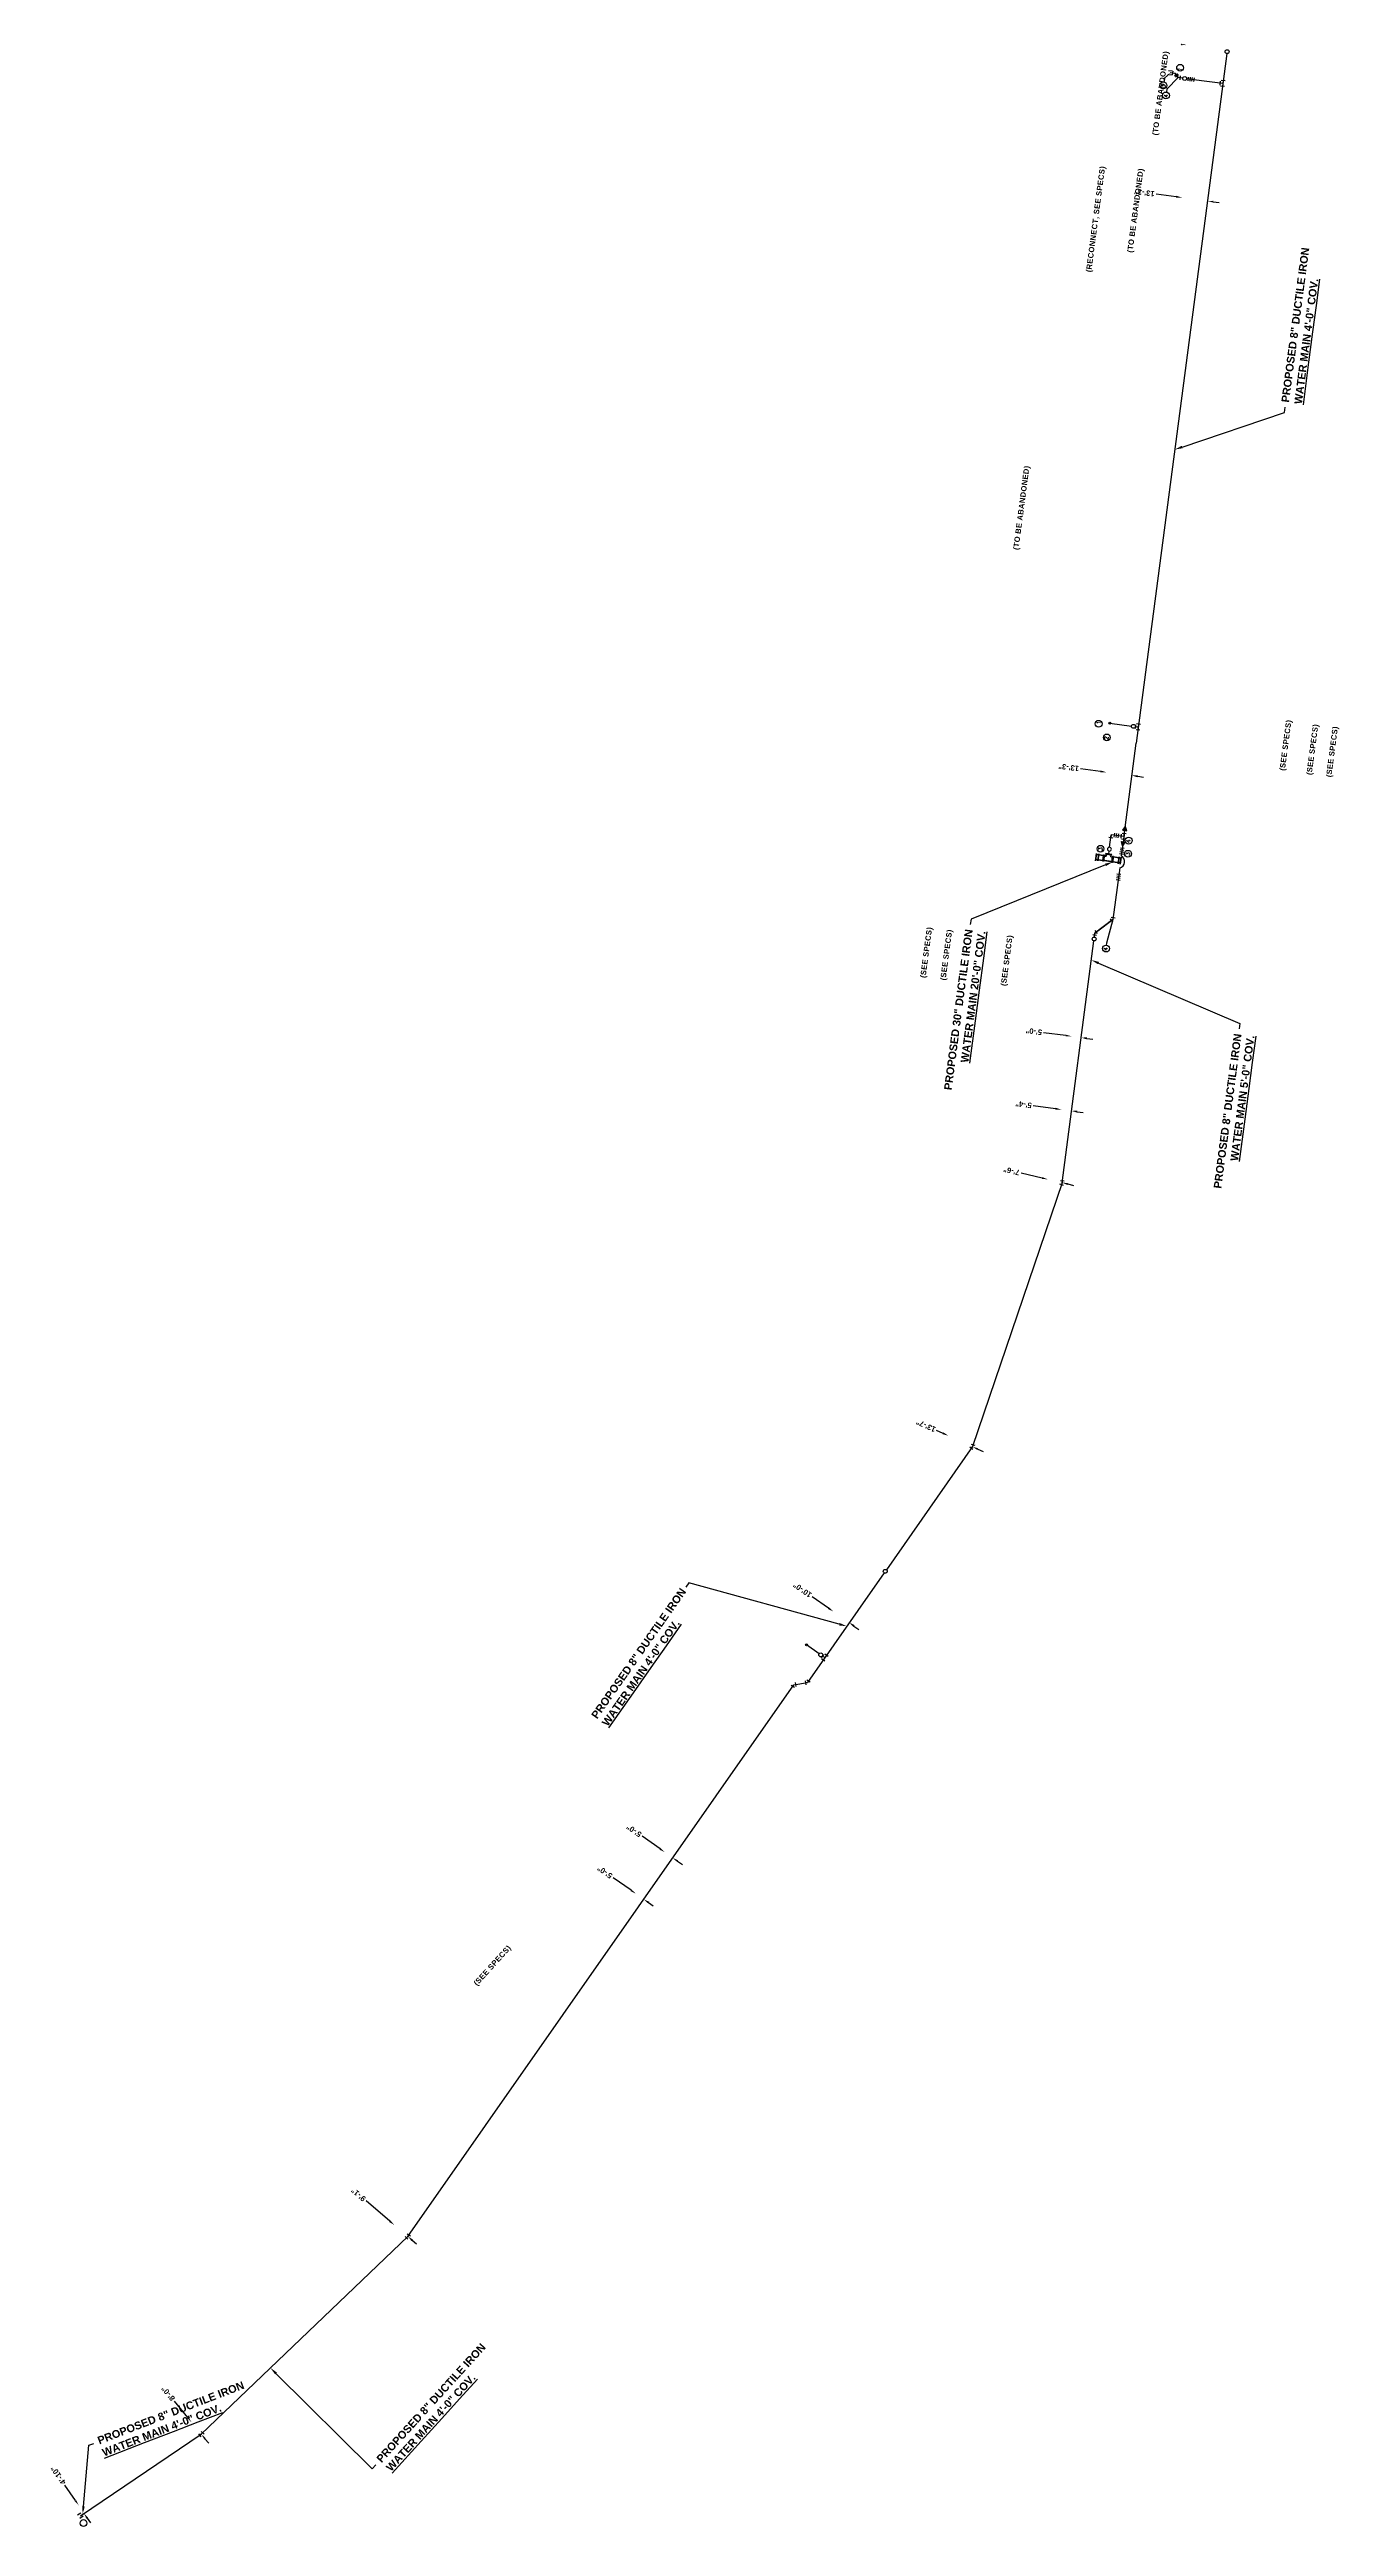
# Model space of a CAD drawing. Header units: feet. Extents: x 0 to 2707995, y 0 to 272549.
# Drawn here: x 2706099 to 2706763, y 268941 to 270215 of the extents above; entities that cross this region are included whole.
import ezdxf
from ezdxf import colors
from ezdxf.entities.mleader import LeaderData, LeaderLine
from ezdxf.math import Vec2, Vec3

# ---------------------------------------------------------------- set-up
doc = ezdxf.new("R2010")
doc.units = ezdxf.units.FT
doc.header["$LTSCALE"] = 20
for name, color, linetype in [('C-PR-WATER', 4, 'Continuous'), ('C-PR-WATER-ABAND', 3, 'Continuous'), ('C-PR-WATER-ABAND-OFF', 3, 'Continuous'), ('C-PR-WATER-DIM', 4, 'Continuous'), ('C-PR-WATER-FITTING', 4, 'Continuous'), ('C-PR-WATER-TXT', 4, 'Continuous'), ('C-PR-WATER-TXT (W-16)', 4, 'Continuous'), ('C-PR-WATER-TXT (W-2)', 4, 'Continuous'), ('C-PR-WATER-TXT-#', 6, 'Continuous')]:
    doc.layers.add(name, color=color, linetype=linetype)
doc.styles.add('ARIAL', font='arialbd.ttf', dxfattribs={"height": 0.24})
doc.styles.add('PROPOSED PLAN', font='arialbd.ttf', dxfattribs={"height": 2.8})
doc.styles.get("Standard").update_dxf_attribs({"font": 'simplex.shx'})
doc.dimstyles.new('PWD Proposed', dxfattribs={"dimtxt": 2.8, "dimasz": 3, "dimexe": 0.18, "dimexo": 0.0625, "dimgap": 1, "dimtad": 0, "dimdec": 0, "dimlfac": 12, "dimzin": 1, "dimdsep": 46, "dimlunit": 4, "dimtxsty": 'PROPOSED PLAN', "dimcen": 0, "dimse1": 1, "dimse2": 1, "dimclrd": 256, "dimclrt": 3, "dimadec": 1, "dimazin": 0, "dimtfac": 1, "dimtdec": 0, "dimtofl": 0, "dimtmove": 0, "dimatfit": 1, "dimfxl": 0.18, "dimfrac": 2, "dimtolj": 1, "dimtzin": 0, "dimlwd": -1, "dimarcsym": 0})

# ---------------------------------------------------------------- blocks, each defined once
blk = doc.blocks.new('*U275')
at = {"layer": 'C-PR-WATER-FITTING'}
blk.add_circle((0, 0), 1, dxfattribs=at)
blk = doc.blocks.new('*U91')
at = {"layer": 'C-PR-WATER-FITTING'}
for p, q in [((0, -1.4), (-1.4, 0)), ((1, -1), (1, 1))]:
    blk.add_line(p, q, dxfattribs=at)
at = {"layer": 'C-PR-WATER-FITTING', "flags": 128}
blk.add_lwpolyline([(-0.7, -0.7), (0, 0), (1, 0)], dxfattribs=at)
blk = doc.blocks.new('*U274')
at = {"layer": 'C-PR-WATER-FITTING'}
for p, q in [((-1, 1), (-1, -1)), ((1, 1), (1, -1))]:
    blk.add_line(p, q, dxfattribs=at)
blk = doc.blocks.new('*U123')
at = {"layer": 'C-PR-WATER-FITTING'}
for p, q in [((0.7, -0.7), (-0.7, 0.7)), ((-1.4, -2.8), (-2.8, -1.4)), ((-0.7, -2.1), (-2.1, -0.7)), ((0, -1.4), (-1.4, 0))]:
    blk.add_line(p, q, dxfattribs=at)
blk = doc.blocks.new('*U276')
at = {"layer": 'C-PR-WATER-FITTING'}
blk.add_line((1.5, 0), (-1.5, 0), dxfattribs=at)
for points in [[(-1.5, -1), (-1.5, 1)], [(1, 1.5), (-1, 1.5)], [(0, 0), (0, 1.5)], [(1.5, -1), (1.5, 1)]]:
    blk.add_lwpolyline(points, dxfattribs=at)
blk = doc.blocks.new('*U277')
at = {"layer": 'C-PR-WATER-FITTING'}
blk.add_line((1.5, 0), (-1.5, 0), dxfattribs=at)
for points in [[(-1.5, -1), (-1.5, 1)], [(1, 1.5), (-1, 1.5)], [(0, 0), (0, 1.5)], [(1.5, -1), (1.5, 1)]]:
    blk.add_lwpolyline(points, dxfattribs=at)
blk.add_circle((0.1, 2.5), 1, dxfattribs=at)
blk = doc.blocks.new('*U278')
at = {"layer": 'C-PR-WATER-FITTING'}
h = blk.add_hatch(color=256, dxfattribs=at)
h.dxf.hatch_style = 1
h.paths.add_polyline_path([(0.5, 0, 1), (-0.5, 0, 1)])
blk.add_circle((0, 0), 0.5, dxfattribs=at)
blk = doc.blocks.new('*U124')
at = {"layer": 'C-PR-WATER-FITTING'}
for p, q in [((0, 1), (0, -1)), ((1, 1), (1, -1)), ((2, 1), (2, -1)), ((3, 1), (3, -1))]:
    blk.add_line(p, q, dxfattribs=at)
blk = doc.blocks.new('*U125')
at = {"layer": 'C-PR-WATER-FITTING'}
for p, q in [((-0.8, -1.2), (-1.2, 0.8)), ((1, -1), (1, 1))]:
    blk.add_line(p, q, dxfattribs=at)
blk.add_lwpolyline([(-1, -0.2), (0, 0)], dxfattribs=at)
at = {"layer": 'C-PR-WATER-FITTING', "flags": 128}
blk.add_lwpolyline([(0, 0), (1, 0)], dxfattribs=at)
blk = doc.blocks.new('*U236')
at = {"layer": 'C-PR-WATER-FITTING'}
for p, q in [((-0.5, -1.3), (-1.3, 0.5)), ((1, -1), (1, 1))]:
    blk.add_line(p, q, dxfattribs=at)
blk.add_lwpolyline([(-0.9, -0.4), (0, 0)], dxfattribs=at)
at = {"layer": 'C-PR-WATER-FITTING', "flags": 128}
blk.add_lwpolyline([(0, 0), (1, 0)], dxfattribs=at)
blk = doc.blocks.new('*U237')
at = {"layer": 'C-PR-WATER-FITTING'}
for p, q in [((-1, -1), (-1, 1)), ((0, -1.4), (1.4, 0))]:
    blk.add_line(p, q, dxfattribs=at)
at = {"layer": 'C-PR-WATER-FITTING', "flags": 128}
blk.add_lwpolyline([(-1, 0), (0, 0), (0.7, -0.7)], dxfattribs=at)
blk = doc.blocks.new('*U280')
at = {"layer": 'C-PR-WATER-FITTING'}
blk.add_circle((0, 0), 1, dxfattribs=at)
blk = doc.blocks.new('*U281')
at = {"layer": 'C-PR-WATER-FITTING'}
blk.add_line((1.3, -0.7), (-1.3, 0.7), dxfattribs=at)
for points in [[(-1.8, -0.2), (-0.8, 1.6)], [(1.6, 0.8), (-0.2, 1.8)], [(0, 0), (0.7, 1.3)], [(0.8, -1.6), (1.8, 0.1)]]:
    blk.add_lwpolyline(points, dxfattribs=at)
blk.add_circle((1.2, 2.2), 1, dxfattribs=at)
blk = doc.blocks.new('*U279')
at = {"layer": 'C-PR-WATER-FITTING'}
h = blk.add_hatch(color=256, dxfattribs=at)
h.dxf.hatch_style = 1
h.paths.add_polyline_path([(0.5, 0, 1), (-0.5, 0, 1)])
blk.add_circle((0, 0), 0.5, dxfattribs=at)
blk = doc.blocks.new('*U282')
at = {"layer": 'C-PR-WATER-FITTING'}
for p, q in [((-0.1, -1.4), (-1.4, 0.1)), ((1.4, -0.1), (0.1, 1.4))]:
    blk.add_line(p, q, dxfattribs=at)
blk = doc.blocks.new('*D176')
at = {"layer": 'C-PR-WATER-DIM', "linetype": 'Continuous', "transparency": 16777216}
for p, q in [((2706678.6, 270139.4), (2706668.3, 270140.7)), ((2706697.7, 270136.8), (2706700.7, 270136.5))]:
    blk.add_line(p, q, dxfattribs=at)
at = {"layer": 'C-PR-WATER-DIM', "transparency": 16777216}
for points in [[(2706678.7, 270139.9), (2706678.6, 270138.9), (2706681.6, 270139)], [(2706697.8, 270137.3), (2706697.7, 270136.4), (2706694.8, 270137.2)]]:
    blk.add_solid(points, dxfattribs=at)
at = {"layer": 'C-PR-WATER-DIM', "transparency": 16777216, "insert": (2706662.3, 270141.5), "char_height": 2.8, "attachment_point": 5, "rotation": 172.5053, "style": 'PROPOSED PLAN'}
blk.add_mtext('\\A1;13\'-3"', dxfattribs=at)
blk = doc.blocks.new('*D177')
at = {"layer": 'C-PR-WATER-DIM', "linetype": 'Continuous', "transparency": 16777216}
for p, q in [((2706621.9, 269708), (2706610.5, 269709.4)), ((2706632.8, 269706.5), (2706635.8, 269706.1))]:
    blk.add_line(p, q, dxfattribs=at)
at = {"layer": 'C-PR-WATER-DIM', "transparency": 16777216}
for points in [[(2706621.9, 269708.4), (2706621.8, 269707.5), (2706624.8, 269707.6)], [(2706632.8, 269707), (2706632.7, 269706), (2706629.8, 269706.9)]]:
    blk.add_solid(points, dxfattribs=at)
at = {"layer": 'C-PR-WATER-DIM', "transparency": 16777216, "insert": (2706605.5, 269710.1), "char_height": 2.8, "attachment_point": 5, "rotation": 172.5034, "style": 'PROPOSED PLAN'}
blk.add_mtext('\\A1;5\'-0"', dxfattribs=at)
blk = doc.blocks.new('*D178')
at = {"layer": 'C-PR-WATER-DIM', "linetype": 'Continuous', "transparency": 16777216}
for p, q in [((2706616.6, 269670.3), (2706605.2, 269671.8)), ((2706627.8, 269668.8), (2706630.8, 269668.4))]:
    blk.add_line(p, q, dxfattribs=at)
at = {"layer": 'C-PR-WATER-DIM', "transparency": 16777216}
for points in [[(2706616.7, 269670.8), (2706616.5, 269669.8), (2706619.6, 269669.9)], [(2706627.9, 269669.3), (2706627.8, 269668.3), (2706624.8, 269669.2)]]:
    blk.add_solid(points, dxfattribs=at)
at = {"layer": 'C-PR-WATER-DIM', "transparency": 16777216, "insert": (2706600.2, 269672.5), "char_height": 2.8, "attachment_point": 5, "rotation": 172.5033, "style": 'PROPOSED PLAN'}
blk.add_mtext('\\A1;5\'-4"', dxfattribs=at)
blk = doc.blocks.new('*D179')
at = {"layer": 'C-PR-WATER-DIM', "linetype": 'Continuous', "transparency": 16777216}
for p, q in [((2706609.8, 269634.6), (2706599, 269637.2)), ((2706622.9, 269631.6), (2706625.8, 269630.9))]:
    blk.add_line(p, q, dxfattribs=at)
at = {"layer": 'C-PR-WATER-DIM', "transparency": 16777216}
for points in [[(2706609.9, 269635.1), (2706609.6, 269634.2), (2706612.7, 269634)], [(2706623, 269632.1), (2706622.8, 269631.1), (2706620, 269632.3)]]:
    blk.add_solid(points, dxfattribs=at)
at = {"layer": 'C-PR-WATER-DIM', "transparency": 16777216, "insert": (2706594, 269638.3), "char_height": 2.8, "attachment_point": 5, "rotation": 166.9221, "style": 'PROPOSED PLAN'}
blk.add_mtext('\\A1;7\'-6"', dxfattribs=at)
blk = doc.blocks.new('*D180')
at = {"layer": 'C-PR-WATER-DIM', "linetype": 'Continuous', "transparency": 16777216}
for p, q in [((2706558.8, 269503.3), (2706555.5, 269504.8)), ((2706576.6, 269495.2), (2706579.4, 269494))]:
    blk.add_line(p, q, dxfattribs=at)
at = {"layer": 'C-PR-WATER-DIM', "transparency": 16777216}
for points in [[(2706559, 269503.8), (2706558.6, 269502.9), (2706561.6, 269502.1)], [(2706576.8, 269495.7), (2706576.4, 269494.8), (2706573.9, 269496.5)]]:
    blk.add_solid(points, dxfattribs=at)
at = {"layer": 'C-PR-WATER-DIM', "transparency": 16777216, "insert": (2706550, 269507.3), "char_height": 2.8, "attachment_point": 5, "rotation": 155.568, "style": 'PROPOSED PLAN'}
blk.add_mtext('\\A1;13\'-7"', dxfattribs=at)
blk = doc.blocks.new('*D181')
at = {"layer": 'C-PR-WATER-DIM', "linetype": 'Continuous', "transparency": 16777216}
for p, q in [((2706413.3, 269289.6), (2706404, 269296.1)), ((2706422.3, 269283.3), (2706424.8, 269281.6))]:
    blk.add_line(p, q, dxfattribs=at)
at = {"layer": 'C-PR-WATER-DIM', "transparency": 16777216}
for points in [[(2706413.6, 269290), (2706413, 269289.2), (2706415.7, 269287.9)], [(2706422.6, 269283.7), (2706422, 269282.9), (2706419.8, 269285)]]:
    blk.add_solid(points, dxfattribs=at)
at = {"layer": 'C-PR-WATER-DIM', "transparency": 16777216, "insert": (2706399.9, 269299), "char_height": 2.8, "attachment_point": 5, "rotation": 145.0193, "style": 'PROPOSED PLAN'}
blk.add_mtext('\\A1;5\'-0"', dxfattribs=at)
blk = doc.blocks.new('*D182')
at = {"layer": 'C-PR-WATER-DIM', "linetype": 'Continuous', "transparency": 16777216}
for p, q in [((2706398.4, 269268.3), (2706389.1, 269274.8)), ((2706407.4, 269262), (2706409.8, 269260.3))]:
    blk.add_line(p, q, dxfattribs=at)
at = {"layer": 'C-PR-WATER-DIM', "transparency": 16777216}
for points in [[(2706398.6, 269268.7), (2706398.1, 269267.9), (2706400.8, 269266.6)], [(2706407.7, 269262.4), (2706407.1, 269261.6), (2706404.9, 269263.7)]]:
    blk.add_solid(points, dxfattribs=at)
at = {"layer": 'C-PR-WATER-DIM', "transparency": 16777216, "insert": (2706384.9, 269277.7), "char_height": 2.8, "attachment_point": 5, "rotation": 145.0193, "style": 'PROPOSED PLAN'}
blk.add_mtext('\\A1;5\'-0"', dxfattribs=at)
blk = doc.blocks.new('*D183')
at = {"layer": 'C-PR-WATER-DIM', "linetype": 'Continuous', "transparency": 16777216}
for p, q in [((2706274.4, 269098.1), (2706262.1, 269108.6)), ((2706285.9, 269088.3), (2706288.1, 269086.4))]:
    blk.add_line(p, q, dxfattribs=at)
at = {"layer": 'C-PR-WATER-DIM', "transparency": 16777216}
for points in [[(2706274.7, 269098.5), (2706274, 269097.7), (2706276.6, 269096.2)], [(2706286.2, 269088.7), (2706285.5, 269087.9), (2706283.6, 269090.3)]]:
    blk.add_solid(points, dxfattribs=at)
at = {"layer": 'C-PR-WATER-DIM', "transparency": 16777216, "insert": (2706258.2, 269111.8), "char_height": 2.8, "attachment_point": 5, "rotation": 139.5781, "style": 'PROPOSED PLAN'}
blk.add_mtext('\\A1;9\'-1"', dxfattribs=at)
blk = doc.blocks.new('*D184')
at = {"layer": 'C-PR-WATER-DIM', "linetype": 'Continuous', "transparency": 16777216}
for p, q in [((2706170.5, 268997.1), (2706163.6, 269005.6)), ((2706179.3, 268986.2), (2706181.2, 268983.9))]:
    blk.add_line(p, q, dxfattribs=at)
at = {"layer": 'C-PR-WATER-DIM', "transparency": 16777216}
for points in [[(2706170.8, 268997.4), (2706170.1, 268996.8), (2706172.3, 268994.8)], [(2706179.7, 268986.5), (2706178.9, 268985.9), (2706177.4, 268988.6)]]:
    blk.add_solid(points, dxfattribs=at)
at = {"layer": 'C-PR-WATER-DIM', "transparency": 16777216, "insert": (2706160.4, 269009.5), "char_height": 2.8, "attachment_point": 5, "rotation": 129.0607, "style": 'PROPOSED PLAN'}
blk.add_mtext('\\A1;8\'-0"', dxfattribs=at)
blk = doc.blocks.new('*D185')
at = {"layer": 'C-PR-WATER-DIM', "linetype": 'Continuous', "transparency": 16777216}
for p, q in [((2706112.7, 268954.4), (2706107.3, 268962.3)), ((2706118.7, 268945.4), (2706120.4, 268942.9))]:
    blk.add_line(p, q, dxfattribs=at)
at = {"layer": 'C-PR-WATER-DIM', "transparency": 16777216}
for points in [[(2706113.1, 268954.6), (2706112.3, 268954.1), (2706114.4, 268951.9)], [(2706119.2, 268945.6), (2706118.3, 268945.1), (2706117.1, 268947.8)]]:
    blk.add_solid(points, dxfattribs=at)
at = {"layer": 'C-PR-WATER-DIM', "transparency": 16777216, "insert": (2706103.9, 268967.4), "char_height": 2.8, "attachment_point": 5, "rotation": 124.0002, "style": 'PROPOSED PLAN'}
blk.add_mtext('\\A1;4\'-10"', dxfattribs=at)
blk = doc.blocks.new('*U208')
at = {"layer": 'C-PR-WATER-FITTING'}
for p, q in [((0, -1.4), (-1.4, 0)), ((1, -1), (1, 1))]:
    blk.add_line(p, q, dxfattribs=at)
at = {"layer": 'C-PR-WATER-FITTING', "flags": 128}
blk.add_lwpolyline([(-0.7, -0.7), (0, 0), (1, 0)], dxfattribs=at)
blk = doc.blocks.new('*D209')
at = {"layer": 'C-PR-WATER-DIM', "linetype": 'Continuous', "transparency": 16777216}
for p, q in [((2706639.7, 269843.8), (2706629.4, 269845.2)), ((2706658.9, 269841.3), (2706661.8, 269840.9))]:
    blk.add_line(p, q, dxfattribs=at)
at = {"layer": 'C-PR-WATER-DIM', "transparency": 16777216}
for points in [[(2706639.8, 269844.3), (2706639.7, 269843.3), (2706642.7, 269843.4)], [(2706658.9, 269841.8), (2706658.8, 269840.8), (2706655.9, 269841.7)]]:
    blk.add_solid(points, dxfattribs=at)
at = {"layer": 'C-PR-WATER-DIM', "transparency": 16777216, "insert": (2706623.4, 269845.9), "char_height": 2.8, "attachment_point": 5, "rotation": 172.5053, "style": 'PROPOSED PLAN'}
blk.add_mtext('\\A1;13\'-3"', dxfattribs=at)
blk = doc.blocks.new('*D238')
at = {"layer": 'C-PR-WATER-DIM', "linetype": 'Continuous', "transparency": 16777216}
for p, q in [((2706499.9, 269413.4), (2706491.5, 269419.3)), ((2706513, 269404.2), (2706515.5, 269402.5))]:
    blk.add_line(p, q, dxfattribs=at)
at = {"layer": 'C-PR-WATER-DIM', "transparency": 16777216}
for points in [[(2706500.2, 269413.8), (2706499.6, 269413), (2706502.4, 269411.7)], [(2706513.3, 269404.7), (2706512.7, 269403.8), (2706510.6, 269406)]]:
    blk.add_solid(points, dxfattribs=at)
at = {"layer": 'C-PR-WATER-DIM', "transparency": 16777216, "insert": (2706486.5, 269422.8), "char_height": 2.8, "attachment_point": 5, "rotation": 145.0193, "style": 'PROPOSED PLAN'}
blk.add_mtext('\\A1;10\'-0"', dxfattribs=at)
blk = doc.blocks.new('*U284')
at = {"layer": 'C-PR-WATER-FITTING'}
blk.add_line((-1.5, 0), (1.5, 0), dxfattribs=at)
for points in [[(-1.5, 1), (-1.5, -1)], [(1.5, 1), (1.5, -1)], [(-1, -1.5), (1, -1.5)], [(0, 0), (0, -1.5)]]:
    blk.add_lwpolyline(points, dxfattribs=at)
blk = doc.blocks.new('*U285')
at = {"layer": 'C-PR-WATER-FITTING', "lineweight": 50}
for p, q in [((-4.2, 5.3), (-4.1, 5.7)), ((-4.2, 5.5), (-1.3, 4.4)), ((-1.4, 4.2), (-4.2, 5.3)), ((-4.1, 5.7), (-1.2, 4.6)), ((-3.8, 5.6), (-3.8, 5.8)), ((-2.5, 8.9), (-3.6, 5.9)), ((-3.5, 6.2), (-2.4, 9.2)), ((-2.4, 10), (-2.6, 9.7)), ((-2.6, 9.7), (0.3, 8.6)), ((-2.5, 9.9), (0.3, 8.8)), ((0.4, 9), (-2.4, 10)), ((-2.3, 9.6), (-2.4, 9.4)), ((-1.5, 5.1), (-1.4, 5.3)), ((-1.5, 4.7), (-1.4, 4.9)), ((-1.2, 4.6), (-1.4, 4.2)), ((-0.9, 5.5), (-0.6, 5.5)), ((-0.3, 5.2), (-0.5, 5.3)), ((0.6, 7.8), (-0.4, 5)), ((-0.4, 5), (-0.1, 4.8)), ((-0.2, 8.4), (-0.3, 8.2)), ((0.8, 7.7), (-0.2, 4.9)), ((-0.1, 7.7), (0.2, 7.6)), ((-0.1, 4.8), (1, 7.7)), ((0, 8.7), (0, 8.5)), ((0.3, 8.6), (0.4, 9)), ((0.5, 7.6), (0.3, 7.7)), ((1, 7.7), (0.6, 7.8))]:
    blk.add_line(p, q, dxfattribs=at)
at = {"layer": 'C-PR-WATER-FITTING', "lineweight": 70}
for points in [[(-0.9, 13.4), (-2.2, 10)], [(2, 12.3), (-1.5, 13.6)], [(-2.5, 0.4), (-5.9, 1.7)], [(-2.1, 1.4), (-5.5, 2.7)], [(-4, 5.2), (-5.4, 1.5)], [(-1.6, 4.3), (-3, 0.6)], [(1.6, 11.3), (-1.8, 12.6)], [(1.5, 12.5), (0.2, 9.1)]]:
    blk.add_lwpolyline(points, dxfattribs=at)
at = {"layer": 'C-PR-WATER-FITTING', "lineweight": 50}
for centre, radius, start, end in [((-3.7, 5.7), 0.163, 80.5477, 131.6061), ((-2.4, 9.2), 0.0619, 311.3472, 33.8315), ((-1.4, 5), 0.0619, 131.3562, 213.8404), ((-1, 5.2), 0.379, 69.5079, 159.508), ((-0.4, 5.4), 0.163, 170.5477, 221.6061), ((-0.2, 8.6), 0.163, 260.5487, 311.6072), ((0.2, 7.6), 0.0619, 221.3472, 303.8315)]:
    blk.add_arc(centre, radius, start, end, dxfattribs=at)
at = {"layer": 'C-PR-WATER-FITTING', "lineweight": 50, "extrusion": (0, 0, -1)}
for centre, radius, start, end in [((3.7, 5.9), 0.0619, 172.3313, 254.8156), ((2.3, 9.4), 0.163, 301.5318, 352.5902), ((1.6, 4.9), 0.163, 121.5328, 172.5913), ((0.6, 5.4), 0.0619, 82.3403, 164.8246), ((0, 8), 0.379, 290.4917, 20.4918), ((0.2, 8.4), 0.0619, 352.3403, 74.8246), ((-0.4, 7.5), 0.163, 31.5328, 82.5913)]:
    blk.add_arc(centre, radius, start, end, dxfattribs=at)
blk = doc.blocks.new('*U242')
at = {"layer": 'C-PR-WATER-FITTING'}
for points in [[(0, -1.5), (0, 0)], [(0, 0), (1.5, 0)], [(1.5, -1), (1.5, 1)], [(-1, -1.5), (1, -1.5)]]:
    blk.add_lwpolyline(points, dxfattribs=at)
blk = doc.blocks.new('*U243')
at = {"layer": 'C-PR-WATER-FITTING'}
for p, q in [((1, 0), (-1, 0)), ((1, -1), (-1, -1))]:
    blk.add_line(p, q, dxfattribs=at)
blk = doc.blocks.new('*U286')
at = {"layer": 'C-PR-WATER-FITTING'}
h = blk.add_hatch(color=256, dxfattribs=at)
h.dxf.hatch_style = 1
h.paths.add_polyline_path([(-2, 0), (0, 0.9), (0, -0.9)])
at = {"layer": 'C-PR-WATER-FITTING', "lineweight": 50, "flags": 128}
blk.add_lwpolyline([(-2, 0), (0, 0.9), (0, -0.9)], close=True, dxfattribs=at)
blk = doc.blocks.new('*U287')
at = {"layer": 'C-PR-WATER-FITTING'}
h = blk.add_hatch(color=256, dxfattribs=at)
h.dxf.hatch_style = 1
h.paths.add_polyline_path([(2, -0.1), (0, -0.9), (0, 0.9)])
at = {"layer": 'C-PR-WATER-FITTING', "lineweight": 50, "flags": 128}
blk.add_lwpolyline([(2, -0.1), (0, -0.9), (0, 0.9)], close=True, dxfattribs=at)

msp = doc.modelspace()

# ---------------------------------------------------------------- linework, layer by layer
at = {"layer": 'C-PR-WATER'}
for p, q in [((2706704.721, 270213.015), (2706658.078, 269858.402)), ((2706675.627, 270203.216), (2706677.909, 270202.915)), ((2706679.631, 270200.672), (2706677.909, 270202.915)), ((2706682.049, 270200.354), (2706679.631, 270200.672)), ((2706692.98, 270198.916), (2706684.032, 270200.093)), ((2706702.698, 270197.638), (2706692.98, 270198.916)), ((2706644.513, 269868.563), (2706655.697, 269867.093)), ((2706657.68, 269866.831), (2706659.161, 269866.638)), ((2706651.849, 269811.043), (2706658.078, 269858.402)), ((2706644.451, 269804.814), (2706645.262, 269811.173)), ((2706651.76, 269810.319), (2706645.262, 269811.173)), ((2706651.849, 269811.043), (2706650.448, 269800.398)), ((2706643.99, 269801.385), (2706644.196, 269802.828)), ((2706649.626, 269794.149), (2706646.15, 269767.72)), ((2706636.6, 269758.61), (2706636.86, 269760.59)), ((2706646.15, 269767.72), (2706636.86, 269760.59)), ((2706619.985, 269632.272), (2706636.339, 269756.627)), ((2706619.985, 269632.272), (2706573.943, 269496.542)), ((2706495.103, 269389.972), (2706488.599, 269394.526)), ((2706497.973, 269387.968), (2706496.747, 269388.824)), ((2706283.561, 269090.258), (2706482.081, 269373.978)), ((2706283.561, 269090.258), (2706177.354, 268988.518)), ((2706115.214, 268946.604), (2706177.354, 268988.518))]:
    msp.add_line(p, q, dxfattribs=at)
msp.add_lwpolyline([(2706649.626, 269794.149, 0.67607417), (2706650.448, 269800.398)], format="xyb", dxfattribs=at)
for points in [[(2706573.943, 269496.542), (2706529.635, 269433.219)], [(2706528.489, 269431.581), (2706489.045, 269375.208)], [(2706482.081, 269373.978), (2706489.045, 269375.208)]]:
    msp.add_lwpolyline(points, dxfattribs=at)
at = {"layer": 'C-PR-WATER-TXT-#'}
for centre in [(2706680.689, 270205.737), (2706672.048, 270196.666), (2706673.412, 270191.49), (2706638.797, 269868.305), (2706642.995, 269861.281), (2706654.201, 269808.198), (2706639.75, 269804.027), (2706653.874, 269801.467), (2706642.586, 269752.702), (2706116.824, 268942.854)]:
    msp.add_circle(centre, 1.75, dxfattribs=at)

# ---------------------------------------------------------------- block references
at = {"layer": 'C-PR-WATER-FITTING'}
for name, p, rotation in [('*U274', (2706675.621, 270203.216), 83.92415502369693), ('*U91', (2706677.909, 270202.915), 307.5068222025845), ('*U275', (2706704.851, 270214.006), 83.92415502369693), ('*U91', (2706679.631, 270200.672), 127.5068222004436), ('*U275', (2706683.034, 270200.224), 83.92415502369693), ('*U123', (2706684.761, 270199.997), 127.5068222004436), ('*U276', (2706702.677, 270197.641), 83.92415502369693), ('*U278', (2706644.513, 269868.563), 83.92415502369693), ('*U277', (2706659.161, 269866.636), 83.92415502369693), ('*U284', (2706651.766, 269810.319), 263.9241550236969), ('*U285', (2706650.196, 269802.307), 102.646654974396), ('*U124', (2706650.956, 269804.256), 262.5094549804973), ('*U124', (2706649.195, 269790.87), 262.5094549804973), ('*U208', (2706636.864, 269760.588), 37.5095282455205), ('*U280', (2706636.47, 269757.617), 83.92415502369693), ('*U208', (2706646.15, 269767.72), 217.5068954394455), ('*U125', (2706619.982, 269632.277), 251.2568181770842), ('*U236', (2706573.942, 269496.542), 231.9760317852755), ('*U280', (2706529.055, 269432.399), 83.92415502369693), ('*U279', (2706488.564, 269394.545), 83.92415502369693), ('*U281', (2706497.966, 269387.968), 83.92415502369693), ('*U237', (2706482.081, 269373.978), 56.11631520676009), ('*U237', (2706489.042, 269375.207), 236.439925408255), ('*U125', (2706283.572, 269090.264), 223.7693181505373), ('*U125', (2706177.363, 268988.53), 214.0002067681977), ('*U282', (2706115.214, 268946.604), 83.92415502369693)]:
    msp.add_blockref(name, p, dxfattribs=dict(at, rotation=rotation))
at = {"layer": 'C-PR-WATER-FITTING', "xscale": -1}
for name, p, rotation in [('*U242', (2706645.262, 269811.173), 82.50418942620374), ('*U243', (2706647.999, 269810.813), 82.50418942620374), ('*U287', (2706652.154, 269813.367), 261.089489383004), ('*U280', (2706644.33, 269803.819), 261.089489383004), ('*U286', (2706651.381, 269807.488), 261.089489383004)]:
    msp.add_blockref(name, p, dxfattribs=dict(at, rotation=rotation))

# ---------------------------------------------------------------- texts
at = {"layer": 'C-PR-WATER-ABAND', "color": 4, "char_height": 2.8, "width": 48.18924, "attachment_point": 2, "style": 'ARIAL'}
for s, insert, rotation in [('\\pxql;{\\T1.063;\\C3;(TO BE ABANDONED)}', (2706669.461, 270195.088), 82.506822), ('\\pxql;{\\T1.063;\\C3;(TO BE ABANDONED)}', (2706597.946, 269981.855), 82.506822), ('\\pxql;{\\T1.063;\\C3;(SEE SPECS)}', (2706734.898, 269868.284), 82.506822), ('\\pxql;{\\T1.063;\\C3;(SEE SPECS)}', (2706748.708, 269866.102), 82.506822), ('\\pxql;{\\T1.063;\\C3;(SEE SPECS)}', (2706758.808, 269864.954), 82.506822), ('\\pxql;{\\T1.063;\\C3;(SEE SPECS)}', (2706550.156, 269761.73), 82.506822), ('\\pxql;{\\T1.063;\\C3;(SEE SPECS)}', (2706560.463, 269760.473), 82.506822), ('\\pxql;{\\T1.063;\\C3;(SEE SPECS)}', (2706591.545, 269757.582), 82.506822), ('\\pxql;{\\T1.063;\\C3;(SEE SPECS)}', (2706333.32, 269238.73), 47.776667)]:
    msp.add_mtext(s, dxfattribs=dict(at, insert=insert, rotation=rotation))
at = {"layer": 'C-PR-WATER-ABAND-OFF', "color": 4, "char_height": 2.8, "attachment_point": 2, "rotation": 82.506822, "style": 'ARIAL'}
for s, insert, width in [('{\\T1.063;\\C3;(RECONNECT, SEE SPECS)}', (2706635.807, 270128.075), 84.48508), ('\\pxql;{\\T1.063;\\C3;(TO BE ABANDONED)}', (2706656.579, 270134.764), 48.18924)]:
    msp.add_mtext(s, dxfattribs=dict(at, insert=insert, width=width))

# ---------------------------------------------------------------- dimensions: what is measured, and where the dimension line sits
at = {"layer": 'C-PR-WATER-DIM'}
for base, p1, p2, angle, picture, middle in [((2706681.592, 270138.969), (2706694.162, 270132.745), (2706681.001, 270134.476), 172.505313, '*D176', (2706662.265, 270141.512)), ((2706642.716, 269843.405), (2706655.286, 269837.18), (2706642.125, 269838.912), 172.505313, '*D209', (2706623.389, 269845.947)), ((2706624.849, 269707.56), (2706629.212, 269702.416), (2706624.258, 269703.068), 172.503352, '*D177', (2706605.521, 269710.104)), ((2706619.569, 269669.914), (2706624.253, 269664.728), (2706618.978, 269665.422), 172.503256, '*D178', (2706600.241, 269672.457)), ((2706612.682, 269633.967), (2706619.984, 269632.265), (2706612.681, 269633.962), 166.922141, '*D179', (2706594.046, 269638.296)), ((2706561.556, 269502.066), (2706573.923, 269496.496), (2706561.575, 269502.106), 155.568045, '*D180', (2706549.975, 269507.327)), ((2706502.374, 269411.701), (2706513.421, 269410.046), (2706505.227, 269415.779), 145.019322, '*D238', (2706486.491, 269422.815)), ((2706415.739, 269287.885), (2706422.689, 269289.096), (2706418.592, 269291.962), 145.019322, '*D181', (2706399.856, 269298.998)), ((2706400.82, 269266.563), (2706407.77, 269267.774), (2706403.673, 269270.641), 145.019322, '*D182', (2706384.937, 269277.676)), ((2706276.643, 269096.165), (2706283.582, 269090.278), (2706276.654, 269096.179), 139.578138, '*D183', (2706258.239, 269111.84)), ((2706172.343, 268994.8), (2706177.372, 268988.539), (2706172.312, 268994.774), 129.060711, '*D184', (2706160.382, 269009.538)), ((2706114.353, 268951.863), (2706120.922, 268950.454), (2706118.214, 268954.468), 124.000207, '*D185', (2706103.858, 268967.422))]:
    dim = msp.add_linear_dim(base=base, p1=p1, p2=p2, angle=angle, dimstyle='PWD Proposed', override={"dimclrt": 256}, dxfattribs=at)
    dim.commit()
    dim.dimension.update_dxf_attribs({"geometry": picture, "text_midpoint": middle, "dimtype": 161})

# ---------------------------------------------------------------- leaders
at = {"layer": 'C-PR-WATER-TXT'}
ml = msp.add_multileader_mtext('Standard', dxfattribs=at)
ml.set_content('PROPOSED 8" DUCTILE IRON {\\LWATER MAIN 4\'-0" COV.}', color=256, style='ARIAL')
ml.set_leader_properties(color=256)
ml.build(insert=Vec2(0, 0))
ml.multileader.update_dxf_attribs({"dogleg_length": 5})
ctx = ml.context
ctx.base_point, ctx.landing_gap_size, ctx.plane_origin, ctx.plane_x_axis, ctx.plane_y_axis = Vec3(2706122.107, 268983.846), 2.5, Vec3(2705974.405, 269180.826), Vec3(0.93275916, 0.36050013), Vec3(-0.36050013, 0.93275916)
notes = []
notes.append((ctx, [(0, (1, 1, 0), (2706119.527, 268982.849), (0.93275916, 0.36050013), 2.766, [(0, [(2706116.439, 268947.426)], 0, [])])]))
ctx.mtext.insert, ctx.mtext.text_direction, ctx.mtext.rotation, ctx.mtext.width, ctx.mtext.defined_height, ctx.mtext.flow_direction = Vec3(2706123.574, 268986.986), Vec3(0.93275916, 0.36050013), 0.36880402, 87.98644, 38.555, 5
at = {"layer": 'C-PR-WATER-TXT (W-16)'}
ml = msp.add_multileader_mtext('Standard', dxfattribs=at)
ml.set_content('PROPOSED 8" DUCTILE IRON {\\LWATER MAIN 5\'-0" COV.}', color=256, style='ARIAL')
ml.set_leader_properties(color=256)
ml.build(insert=Vec2(0, 0))
ml.multileader.update_dxf_attribs({"dogleg_length": 5})
ctx = ml.context
ctx.base_point, ctx.landing_gap_size, ctx.plane_origin, ctx.plane_x_axis, ctx.plane_y_axis = Vec3(2706700.04, 269627.633), 2.5, Vec3(2706322.085, 269820.634), Vec3(0.13040814, 0.9914604), Vec3(-0.9914604, 0.13040814)
ctx.text_align_type = 2
notes.append((ctx, [(1, (1, 1, 0), (2706711.409, 269714.07), (-0.13040814, -0.9914604), 2.766, [(0, [(2706635.047, 269746.797)], 0, [])])]))
ctx.mtext.insert, ctx.mtext.text_direction, ctx.mtext.rotation, ctx.mtext.width, ctx.mtext.defined_height, ctx.mtext.alignment, ctx.mtext.flow_direction = Vec3(2706708.343, 269709.162), Vec3(0.13040814, 0.9914604), 1.4400157, 87.98644, 38.555, 3, 5
at = {"layer": 'C-PR-WATER-TXT (W-2)'}
ml = msp.add_multileader_mtext('Standard', dxfattribs=at)
ml.set_content('PROPOSED 8" DUCTILE IRON {\\LWATER MAIN 4\'-0" COV.}', color=256, style='ARIAL')
ml.set_leader_properties(color=256)
ml.build(insert=Vec2(0, 0))
ml.multileader.update_dxf_attribs({"dogleg_length": 5})
ctx = ml.context
ctx.base_point, ctx.landing_gap_size, ctx.plane_origin, ctx.plane_x_axis, ctx.plane_y_axis = Vec3(2706734.749, 270031.134), 2.5, Vec3(2706369.548, 270127.867), Vec3(0.13040814, 0.9914604), Vec3(-0.9914604, 0.13040814)
notes.append((ctx, [(0, (1, 1, 0), (2706734.388, 270028.392), (0.13040814, 0.9914604), 2.766, [(0, [(2706677.936, 270009.38)], 0, [])])]))
ctx.mtext.insert, ctx.mtext.text_direction, ctx.mtext.rotation, ctx.mtext.width, ctx.mtext.defined_height, ctx.mtext.flow_direction = Vec3(2706732.695, 270033.925), Vec3(0.13040814, 0.9914604), 1.4400157, 87.98644, 38.555, 5
ml = msp.add_multileader_mtext('Standard', dxfattribs=at)
ml.set_content('PROPOSED 30" DUCTILE IRON {\\LWATER MAIN 20\'-0" COV.}', color=256, style='ARIAL')
ml.set_leader_properties(color=256)
ml.build(insert=Vec2(0, 0))
ml.multileader.update_dxf_attribs({"dogleg_length": 5})
ctx = ml.context
ctx.base_point, ctx.landing_gap_size, ctx.plane_origin, ctx.plane_x_axis, ctx.plane_y_axis = Vec3(2706561.404, 269678.253), 2.5, Vec3(2706222.901, 269786.293), Vec3(0.13040814, 0.9914604), Vec3(-0.9914604, 0.13040814)
ctx.text_align_type = 2
notes.append((ctx, [(1, (1, 1, 0), (2706573.178, 269767.772), (-0.13040814, -0.9914604), 2.766, [(0, [(2706646.056, 269797.255)], 0, [])])]))
ctx.mtext.insert, ctx.mtext.text_direction, ctx.mtext.rotation, ctx.mtext.width, ctx.mtext.defined_height, ctx.mtext.alignment, ctx.mtext.flow_direction = Vec3(2706570.112, 269762.864), Vec3(0.13040814, 0.9914604), 1.4400157, 87.98644, 38.555, 3, 5
ml = msp.add_multileader_mtext('Standard', dxfattribs=at)
ml.set_content('PROPOSED 8" DUCTILE IRON {\\LWATER MAIN 4\'-0" COV.}', color=256, style='ARIAL')
ml.set_leader_properties(color=256)
ml.build(insert=Vec2(0, 0))
ml.multileader.update_dxf_attribs({"dogleg_length": 5})
ctx = ml.context
ctx.base_point, ctx.landing_gap_size, ctx.plane_origin, ctx.plane_x_axis, ctx.plane_y_axis = Vec3(2706378.168, 269355.024), 2.5, Vec3(2706317.062, 269628.533), Vec3(0.57329953, 0.81934587), Vec3(-0.81934587, 0.57329953)
notes.append((ctx, [(1, (1, 1, 0), (2706428.15, 269426.456), (-0.57329953, -0.81934587), 2.766, [(0, [(2706509.28, 269404.128)], 0, [])])]))
ctx.mtext.insert, ctx.mtext.text_direction, ctx.mtext.rotation, ctx.mtext.width, ctx.mtext.defined_height, ctx.mtext.flow_direction = Vec3(2706377.635, 269358.448), Vec3(0.57329953, 0.81934587), 0.96026909, 87.98644, 38.555, 5
ml = msp.add_multileader_mtext('Standard', dxfattribs=at)
ml.set_content('PROPOSED 8" DUCTILE IRON {\\LWATER MAIN 4\'-0" COV.}', color=256, style='ARIAL')
ml.set_leader_properties(color=256)
ml.build(insert=Vec2(0, 0))
ml.multileader.update_dxf_attribs({"dogleg_length": 5})
ctx = ml.context
ctx.base_point, ctx.landing_gap_size, ctx.plane_origin, ctx.plane_x_axis, ctx.plane_y_axis = Vec3(2706267.191, 268972.825), 2.5, Vec3(2706051.241, 269266.544), Vec3(0.67202224, 0.74053097), Vec3(-0.74053097, 0.67202224)
notes.append((ctx, [(0, (1, 1, 0), (2706265.333, 268970.777), (0.67202224, 0.74053097), 2.766, [(0, [(2706212.968, 269022.634)], 0, [])])]))
ctx.mtext.insert, ctx.mtext.text_direction, ctx.mtext.rotation, ctx.mtext.width, ctx.mtext.defined_height, ctx.mtext.flow_direction = Vec3(2706267.094, 268976.289), Vec3(0.67202224, 0.74053097), 0.83386012, 87.98644, 38.555, 5
at = {"layer": 'C-PR-WATER-TXT-#'}
ml = msp.add_multileader_mtext('Standard', dxfattribs=at)
ml.set_content('1  ', color=256)
ml.set_leader_properties(color=256)
ml.build(insert=Vec2(0, 0))
ml.multileader.update_dxf_attribs({"dogleg_length": 1.5, "arrow_head_size": 2})
ctx = ml.context
ctx.base_point, ctx.char_height, ctx.arrow_head_size, ctx.landing_gap_size, ctx.plane_origin, ctx.plane_x_axis, ctx.plane_y_axis = Vec3(2706151.378, 271643.876), 2, 2, 1.7, Vec3(2706169.425, 271665.226), Vec3(0.58141849, 0.81360466), Vec3(-0.81360466, 0.58141849)
ctx.text_align_type = 2
notes.append((ctx, [(0, (0, 0, 0), (0, 0), (1, 0), 1, [])]))
ctx.mtext.insert, ctx.mtext.text_direction, ctx.mtext.rotation, ctx.mtext.width, ctx.mtext.alignment, ctx.mtext.line_spacing_factor, ctx.mtext.flow_direction = Vec3(2706151.83, 271646.228), Vec3(0.58141849, 0.81360466), 0.95032526, 0.47619, 3, 0.75, 5
ml = msp.add_multileader_mtext('Standard', dxfattribs=at)
ml.set_content('1  ', color=256)
ml.set_leader_properties(color=256)
ml.build(insert=Vec2(0, 0))
ml.multileader.update_dxf_attribs({"dogleg_length": 1.5, "arrow_head_size": 2})
ctx = ml.context
ctx.base_point, ctx.char_height, ctx.arrow_head_size, ctx.landing_gap_size, ctx.plane_origin, ctx.plane_x_axis, ctx.plane_y_axis = Vec3(2706187.322, 271611.384), 2, 2, 1.7, Vec3(2706205.369, 271632.734), Vec3(0.58141849, 0.81360466), Vec3(-0.81360466, 0.58141849)
ctx.text_align_type = 2
notes.append((ctx, [(0, (0, 0, 0), (0, 0), (1, 0), 1, [])]))
ctx.mtext.insert, ctx.mtext.text_direction, ctx.mtext.rotation, ctx.mtext.width, ctx.mtext.alignment, ctx.mtext.line_spacing_factor, ctx.mtext.flow_direction = Vec3(2706187.774, 271613.736), Vec3(0.58141849, 0.81360466), 0.95032526, 0.47619, 3, 0.75, 5
ml = msp.add_multileader_mtext('Standard', dxfattribs=at)
ml.set_content('1  ', color=256)
ml.set_leader_properties(color=256)
ml.build(insert=Vec2(0, 0))
ml.multileader.update_dxf_attribs({"dogleg_length": 1.5, "arrow_head_size": 2})
ctx = ml.context
ctx.base_point, ctx.char_height, ctx.arrow_head_size, ctx.landing_gap_size, ctx.plane_origin, ctx.plane_x_axis, ctx.plane_y_axis = Vec3(2706180.221, 271582.591), 2, 2, 1.7, Vec3(2706198.268, 271603.941), Vec3(0.58141849, 0.81360466), Vec3(-0.81360466, 0.58141849)
ctx.text_align_type = 2
notes.append((ctx, [(0, (0, 0, 0), (0, 0), (1, 0), 1, [])]))
ctx.mtext.insert, ctx.mtext.text_direction, ctx.mtext.rotation, ctx.mtext.width, ctx.mtext.alignment, ctx.mtext.line_spacing_factor, ctx.mtext.flow_direction = Vec3(2706180.673, 271584.943), Vec3(0.58141849, 0.81360466), 0.95032526, 0.47619, 3, 0.75, 5
ml = msp.add_multileader_mtext('Standard', dxfattribs=at)
ml.set_content('2  ', color=256)
ml.set_leader_properties(color=256)
ml.build(insert=Vec2(0, 0))
ml.multileader.update_dxf_attribs({"dogleg_length": 1.5, "arrow_head_size": 2})
ctx = ml.context
ctx.base_point, ctx.char_height, ctx.arrow_head_size, ctx.landing_gap_size, ctx.plane_origin, ctx.plane_x_axis, ctx.plane_y_axis = Vec3(2706191.259, 271576.332), 2, 2, 1.7, Vec3(2706209.373, 271597.89), Vec3(0.58320928, 0.81232194), Vec3(-0.81232194, 0.58320928)
ctx.text_align_type = 2
notes.append((ctx, [(0, (0, 0, 0), (0, 0), (1, 0), 1, [])]))
ctx.mtext.insert, ctx.mtext.text_direction, ctx.mtext.rotation, ctx.mtext.width, ctx.mtext.alignment, ctx.mtext.line_spacing_factor, ctx.mtext.flow_direction = Vec3(2706192.216, 271579.379), Vec3(0.58320928, 0.81232194), 0.94812246, 0.47619, 3, 0.75, 5
ml = msp.add_multileader_mtext('Standard', dxfattribs=at)
ml.set_content('2  ', color=256)
ml.set_leader_properties(color=256)
ml.build(insert=Vec2(0, 0))
ml.multileader.update_dxf_attribs({"dogleg_length": 1.5, "arrow_head_size": 2})
ctx = ml.context
ctx.base_point, ctx.char_height, ctx.arrow_head_size, ctx.landing_gap_size, ctx.plane_origin, ctx.plane_x_axis, ctx.plane_y_axis = Vec3(2706778.852, 271218.606), 2, 2, 1.7, Vec3(2706800.559, 271200.626), Vec3(0.82031538, -0.57191142), Vec3(0.57191142, 0.82031538)
ctx.text_align_type = 2
notes.append((ctx, [(0, (0, 0, 0), (0, 0), (1, 0), 1, [])]))
ctx.mtext.insert, ctx.mtext.text_direction, ctx.mtext.rotation, ctx.mtext.width, ctx.mtext.alignment, ctx.mtext.line_spacing_factor, ctx.mtext.flow_direction = Vec3(2706781.912, 271217.692), Vec3(0.82031538, -0.57191142), 5.67435124, 0.47619, 3, 0.75, 5
ml = msp.add_multileader_mtext('Standard', dxfattribs=at)
ml.set_content('2  ', color=256)
ml.set_leader_properties(color=256)
ml.build(insert=Vec2(0, 0))
ml.multileader.update_dxf_attribs({"dogleg_length": 1.5, "arrow_head_size": 2})
ctx = ml.context
ctx.base_point, ctx.char_height, ctx.arrow_head_size, ctx.landing_gap_size, ctx.plane_origin, ctx.plane_x_axis, ctx.plane_y_axis = Vec3(2706523.213, 270900.86), 2, 2, 1.7, Vec3(2706527.253, 270928.482), Vec3(0.06572032, 0.99783808), Vec3(-0.99783808, 0.06572032)
ctx.text_align_type = 2
notes.append((ctx, [(0, (0, 0, 0), (0, 0), (1, 0), 1, [])]))
ctx.mtext.insert, ctx.mtext.text_direction, ctx.mtext.rotation, ctx.mtext.width, ctx.mtext.alignment, ctx.mtext.line_spacing_factor, ctx.mtext.flow_direction = Vec3(2706522.415, 270903.952), Vec3(0.06572032, 0.99783808), 1.50502861, 0.47619, 3, 0.75, 5
ml = msp.add_multileader_mtext('Standard', dxfattribs=at)
ml.set_content('1  ', color=256)
ml.set_leader_properties(color=256)
ml.build(insert=Vec2(0, 0))
ml.multileader.update_dxf_attribs({"dogleg_length": 1.5, "arrow_head_size": 2})
ctx = ml.context
ctx.base_point, ctx.char_height, ctx.arrow_head_size, ctx.landing_gap_size, ctx.plane_origin, ctx.plane_x_axis, ctx.plane_y_axis = Vec3(2706531.725, 270901.571), 2, 2, 1.7, Vec3(2706537.912, 270928.833), Vec3(0.14143311, 0.98994782), Vec3(-0.98994782, 0.14143311)
ctx.text_align_type = 2
notes.append((ctx, [(0, (0, 0, 0), (0, 0), (1, 0), 1, [])]))
ctx.mtext.insert, ctx.mtext.text_direction, ctx.mtext.rotation, ctx.mtext.width, ctx.mtext.alignment, ctx.mtext.line_spacing_factor, ctx.mtext.flow_direction = Vec3(2706531.043, 270903.867), Vec3(0.14143311, 0.98994782), 1.4288874, 0.47619, 3, 0.75, 5
ml = msp.add_multileader_mtext('Standard', dxfattribs=at)
ml.set_content('1  ', color=256)
ml.set_leader_properties(color=256)
ml.build(insert=Vec2(0, 0))
ml.multileader.update_dxf_attribs({"dogleg_length": 1.5, "arrow_head_size": 2})
ctx = ml.context
ctx.base_point, ctx.char_height, ctx.arrow_head_size, ctx.landing_gap_size, ctx.plane_origin, ctx.plane_x_axis, ctx.plane_y_axis = Vec3(2706533.823, 270829.163), 2, 2, 1.7, Vec3(2706540.011, 270856.425), Vec3(0.14143311, 0.98994782), Vec3(-0.98994782, 0.14143311)
ctx.text_align_type = 2
notes.append((ctx, [(0, (0, 0, 0), (0, 0), (1, 0), 1, [])]))
ctx.mtext.insert, ctx.mtext.text_direction, ctx.mtext.rotation, ctx.mtext.width, ctx.mtext.alignment, ctx.mtext.line_spacing_factor, ctx.mtext.flow_direction = Vec3(2706533.141, 270831.459), Vec3(0.14143311, 0.98994782), 1.4288874, 0.47619, 3, 0.75, 5
ml = msp.add_multileader_mtext('Standard', dxfattribs=at)
ml.set_content('1  ', color=256)
ml.set_leader_properties(color=256)
ml.build(insert=Vec2(0, 0))
ml.multileader.update_dxf_attribs({"dogleg_length": 1.5, "arrow_head_size": 2})
ctx = ml.context
ctx.base_point, ctx.char_height, ctx.arrow_head_size, ctx.landing_gap_size, ctx.plane_origin, ctx.plane_x_axis, ctx.plane_y_axis = Vec3(2706761.982, 270824.111), 2, 2, 1.7, Vec3(2706765.941, 270851.785), Vec3(0.06076161, 0.99815231), Vec3(-0.99815231, 0.06076161)
ctx.text_align_type = 2
notes.append((ctx, [(0, (0, 0, 0), (0, 0), (1, 0), 1, [])]))
ctx.mtext.insert, ctx.mtext.text_direction, ctx.mtext.rotation, ctx.mtext.width, ctx.mtext.alignment, ctx.mtext.line_spacing_factor, ctx.mtext.flow_direction = Vec3(2706761.116, 270826.344), Vec3(0.06076161, 0.99815231), 1.50999727, 0.47619, 3, 0.75, 5
ml = msp.add_multileader_mtext('Standard', dxfattribs=at)
ml.set_content('3  ', color=256)
ml.set_leader_properties(color=256)
ml.build(insert=Vec2(0, 0))
ml.multileader.update_dxf_attribs({"dogleg_length": 1.5, "arrow_head_size": 2})
ctx = ml.context
ctx.base_point, ctx.char_height, ctx.arrow_head_size, ctx.landing_gap_size, ctx.plane_origin, ctx.plane_x_axis, ctx.plane_y_axis = Vec3(2706509.982, 270809.343), 2, 2, 1.7, Vec3(2706516.216, 270836.973), Vec3(0.14143311, 0.98994782), Vec3(-0.98994782, 0.14143311)
ctx.text_align_type = 2
notes.append((ctx, [(0, (0, 0, 0), (0, 0), (1, 0), 1, [])]))
ctx.mtext.insert, ctx.mtext.text_direction, ctx.mtext.rotation, ctx.mtext.width, ctx.mtext.alignment, ctx.mtext.line_spacing_factor, ctx.mtext.flow_direction = Vec3(2706509.422, 270812.487), Vec3(0.14143311, 0.98994782), 1.4288874, 0.47619, 3, 0.75, 5
ml = msp.add_multileader_mtext('Standard', dxfattribs=at)
ml.set_content('1  ', color=256)
ml.set_leader_properties(color=256)
ml.build(insert=Vec2(0, 0))
ml.multileader.update_dxf_attribs({"dogleg_length": 1.5, "arrow_head_size": 2})
ctx = ml.context
ctx.base_point, ctx.char_height, ctx.arrow_head_size, ctx.landing_gap_size, ctx.plane_origin, ctx.plane_x_axis, ctx.plane_y_axis = Vec3(2706731.113, 270761.473), 2, 2, 1.7, Vec3(2706735.372, 270789.14), Vec3(0.13040814, 0.9914604), Vec3(-0.9914604, 0.13040814)
ctx.text_align_type = 2
notes.append((ctx, [(0, (0, 0, 0), (0, 0), (1, 0), 1, [])]))
ctx.mtext.insert, ctx.mtext.text_direction, ctx.mtext.rotation, ctx.mtext.width, ctx.mtext.alignment, ctx.mtext.line_spacing_factor, ctx.mtext.flow_direction = Vec3(2706730.405, 270763.761), Vec3(0.13040814, 0.9914604), 1.4400157, 0.47619, 3, 0.75, 5
ml = msp.add_multileader_mtext('Standard', dxfattribs=at)
ml.set_content('1  ', color=256)
ml.set_leader_properties(color=256)
ml.build(insert=Vec2(0, 0))
ml.multileader.update_dxf_attribs({"dogleg_length": 1.5, "arrow_head_size": 2})
ctx = ml.context
ctx.base_point, ctx.char_height, ctx.arrow_head_size, ctx.landing_gap_size, ctx.plane_origin, ctx.plane_x_axis, ctx.plane_y_axis = Vec3(2706749.517, 270757.745), 2, 2, 1.7, Vec3(2706753.475, 270785.419), Vec3(0.06076161, 0.99815231), Vec3(-0.99815231, 0.06076161)
ctx.text_align_type = 2
notes.append((ctx, [(0, (0, 0, 0), (0, 0), (1, 0), 1, [])]))
ctx.mtext.insert, ctx.mtext.text_direction, ctx.mtext.rotation, ctx.mtext.width, ctx.mtext.alignment, ctx.mtext.line_spacing_factor, ctx.mtext.flow_direction = Vec3(2706748.651, 270759.978), Vec3(0.06076161, 0.99815231), 1.50999727, 0.47619, 3, 0.75, 5
ml = msp.add_multileader_mtext('Standard', dxfattribs=at)
ml.set_content('1  ', color=256)
ml.set_leader_properties(color=256)
ml.build(insert=Vec2(0, 0))
ml.multileader.update_dxf_attribs({"dogleg_length": 1.5, "arrow_head_size": 2})
ctx = ml.context
ctx.base_point, ctx.char_height, ctx.arrow_head_size, ctx.landing_gap_size, ctx.plane_origin, ctx.plane_x_axis, ctx.plane_y_axis = Vec3(2706523.431, 270752.823), 2, 2, 1.7, Vec3(2706529.619, 270780.086), Vec3(0.14143311, 0.98994782), Vec3(-0.98994782, 0.14143311)
ctx.text_align_type = 2
notes.append((ctx, [(0, (0, 0, 0), (0, 0), (1, 0), 1, [])]))
ctx.mtext.insert, ctx.mtext.text_direction, ctx.mtext.rotation, ctx.mtext.width, ctx.mtext.alignment, ctx.mtext.line_spacing_factor, ctx.mtext.flow_direction = Vec3(2706522.749, 270755.119), Vec3(0.14143311, 0.98994782), 1.4288874, 0.47619, 3, 0.75, 5
ml = msp.add_multileader_mtext('Standard', dxfattribs=at)
ml.set_content('2  ', color=256)
ml.set_leader_properties(color=256)
ml.build(insert=Vec2(0, 0))
ml.multileader.update_dxf_attribs({"dogleg_length": 1.5, "arrow_head_size": 2})
ctx = ml.context
ctx.base_point, ctx.char_height, ctx.arrow_head_size, ctx.landing_gap_size, ctx.plane_origin, ctx.plane_x_axis, ctx.plane_y_axis = Vec3(2706724.224, 270731.251), 2, 2, 1.7, Vec3(2706731.7, 270757.624), Vec3(0.13040814, 0.9914604), Vec3(-0.9914604, 0.13040814)
ctx.text_align_type = 2
notes.append((ctx, [(0, (0, 0, 0), (0, 0), (1, 0), 1, [])]))
ctx.mtext.insert, ctx.mtext.text_direction, ctx.mtext.rotation, ctx.mtext.width, ctx.mtext.alignment, ctx.mtext.line_spacing_factor, ctx.mtext.flow_direction = Vec3(2706723.628, 270734.389), Vec3(0.13040814, 0.9914604), 1.4400157, 0.47619, 3, 0.75, 5
ml = msp.add_multileader_mtext('Standard', dxfattribs=at)
ml.set_content('1  ', color=256)
ml.set_leader_properties(color=256)
ml.build(insert=Vec2(0, 0))
ml.multileader.update_dxf_attribs({"dogleg_length": 1.5, "arrow_head_size": 2})
ctx = ml.context
ctx.base_point, ctx.char_height, ctx.arrow_head_size, ctx.landing_gap_size, ctx.plane_origin, ctx.plane_x_axis, ctx.plane_y_axis = Vec3(2706748.252, 270700.92), 2, 2, 1.7, Vec3(2706752.51, 270728.588), Vec3(0.13040814, 0.9914604), Vec3(-0.9914604, 0.13040814)
ctx.text_align_type = 2
notes.append((ctx, [(0, (0, 0, 0), (0, 0), (1, 0), 1, [])]))
ctx.mtext.insert, ctx.mtext.text_direction, ctx.mtext.rotation, ctx.mtext.width, ctx.mtext.alignment, ctx.mtext.line_spacing_factor, ctx.mtext.flow_direction = Vec3(2706747.544, 270703.208), Vec3(0.13040814, 0.9914604), 1.4400157, 0.47619, 3, 0.75, 5
ml = msp.add_multileader_mtext('Standard', dxfattribs=at)
ml.set_content('2  ', color=256)
ml.set_leader_properties(color=256)
ml.build(insert=Vec2(0, 0))
ml.multileader.update_dxf_attribs({"dogleg_length": 1.5, "arrow_head_size": 2})
ctx = ml.context
ctx.base_point, ctx.char_height, ctx.arrow_head_size, ctx.landing_gap_size, ctx.plane_origin, ctx.plane_x_axis, ctx.plane_y_axis = Vec3(2706418.175, 270585.593), 2, 2, 1.7, Vec3(2706439.859, 270567.646), Vec3(0.82031538, -0.57191142), Vec3(0.57191142, 0.82031538)
ctx.text_align_type = 2
notes.append((ctx, [(0, (0, 0, 0), (0, 0), (1, 0), 1, [])]))
ctx.mtext.insert, ctx.mtext.text_direction, ctx.mtext.rotation, ctx.mtext.width, ctx.mtext.alignment, ctx.mtext.line_spacing_factor, ctx.mtext.flow_direction = Vec3(2706421.235, 270584.679), Vec3(0.82031538, -0.57191142), 5.67435124, 0.47619, 3, 0.75, 5
ml = msp.add_multileader_mtext('Standard', dxfattribs=at)
ml.set_content('1  ', color=256)
ml.set_leader_properties(color=256)
ml.build(insert=Vec2(0, 0))
ml.multileader.update_dxf_attribs({"dogleg_length": 1.5, "arrow_head_size": 2})
ctx = ml.context
ctx.base_point, ctx.char_height, ctx.arrow_head_size, ctx.landing_gap_size, ctx.plane_origin, ctx.plane_x_axis, ctx.plane_y_axis = Vec3(2706407.579, 270578.607), 2, 2, 1.7, Vec3(2706429.138, 270560.81), Vec3(0.82031538, -0.57191142), Vec3(0.57191142, 0.82031538)
ctx.text_align_type = 2
notes.append((ctx, [(0, (0, 0, 0), (0, 0), (1, 0), 1, [])]))
ctx.mtext.insert, ctx.mtext.text_direction, ctx.mtext.rotation, ctx.mtext.width, ctx.mtext.alignment, ctx.mtext.line_spacing_factor, ctx.mtext.flow_direction = Vec3(2706409.936, 270578.183), Vec3(0.82031538, -0.57191142), 5.67435124, 0.47619, 3, 0.75, 5
ml = msp.add_multileader_mtext('Standard', dxfattribs=at)
ml.set_content('1  ', color=256)
ml.set_leader_properties(color=256)
ml.build(insert=Vec2(0, 0))
ml.multileader.update_dxf_attribs({"dogleg_length": 1.5, "arrow_head_size": 2})
ctx = ml.context
ctx.base_point, ctx.char_height, ctx.arrow_head_size, ctx.landing_gap_size, ctx.plane_origin, ctx.plane_x_axis, ctx.plane_y_axis = Vec3(2706689.366, 270261.062), 2, 2, 1.7, Vec3(2706695.952, 270287.976), Vec3(0.13040814, 0.9914604), Vec3(-0.9914604, 0.13040814)
ctx.text_align_type = 2
notes.append((ctx, [(0, (0, 0, 0), (0, 0), (1, 0), 1, [])]))
ctx.mtext.insert, ctx.mtext.text_direction, ctx.mtext.rotation, ctx.mtext.width, ctx.mtext.alignment, ctx.mtext.line_spacing_factor, ctx.mtext.flow_direction = Vec3(2706688.658, 270263.35), Vec3(0.13040814, 0.9914604), 1.4400157, 0.47619, 3, 0.75, 5
ml = msp.add_multileader_mtext('Standard', dxfattribs=at)
ml.set_content('1  ', color=256)
ml.set_leader_properties(color=256)
ml.build(insert=Vec2(0, 0))
ml.multileader.update_dxf_attribs({"dogleg_length": 1.5, "arrow_head_size": 2})
ctx = ml.context
ctx.base_point, ctx.char_height, ctx.arrow_head_size, ctx.landing_gap_size, ctx.plane_origin, ctx.plane_x_axis, ctx.plane_y_axis = Vec3(2706687.053, 270248.339), 2, 2, 1.7, Vec3(2706693.604, 270275.337), Vec3(0.13040814, 0.9914604), Vec3(-0.9914604, 0.13040814)
ctx.text_align_type = 2
notes.append((ctx, [(0, (0, 0, 0), (0, 0), (1, 0), 1, [])]))
ctx.mtext.insert, ctx.mtext.text_direction, ctx.mtext.rotation, ctx.mtext.width, ctx.mtext.alignment, ctx.mtext.line_spacing_factor, ctx.mtext.flow_direction = Vec3(2706686.345, 270250.627), Vec3(0.13040814, 0.9914604), 1.4400157, 0.47619, 3, 0.75, 5
ml = msp.add_multileader_mtext('Standard', dxfattribs=at)
ml.set_content('3  ', color=256)
ml.set_leader_properties(color=256)
ml.build(insert=Vec2(0, 0))
ml.multileader.update_dxf_attribs({"dogleg_length": 1.5, "arrow_head_size": 2})
ctx = ml.context
ctx.base_point, ctx.char_height, ctx.arrow_head_size, ctx.landing_gap_size, ctx.plane_origin, ctx.plane_x_axis, ctx.plane_y_axis = Vec3(2706679.393, 270244.25), 2, 2, 1.7, Vec3(2706685.553, 270267.318), Vec3(0.13040814, 0.9914604), Vec3(-0.9914604, 0.13040814)
ctx.text_align_type = 2
notes.append((ctx, [(0, (0, 0, 0), (0, 0), (1, 0), 1, [])]))
ctx.mtext.insert, ctx.mtext.text_direction, ctx.mtext.rotation, ctx.mtext.width, ctx.mtext.alignment, ctx.mtext.line_spacing_factor, ctx.mtext.flow_direction = Vec3(2706678.797, 270247.388), Vec3(0.13040814, 0.9914604), 1.4400157, 0.47619, 3, 0.75, 5
ml = msp.add_multileader_mtext('Standard', dxfattribs=at)
ml.set_content('1  ', color=256)
ml.set_leader_properties(color=256)
ml.build(insert=Vec2(0, 0))
ml.multileader.update_dxf_attribs({"dogleg_length": 1.5, "arrow_head_size": 2})
ctx = ml.context
ctx.base_point, ctx.char_height, ctx.arrow_head_size, ctx.landing_gap_size, ctx.plane_origin, ctx.plane_x_axis, ctx.plane_y_axis = Vec3(2706682.1, 270216.276), 2, 2, 1.7, Vec3(2706686.142, 270243.873), Vec3(0.13040814, 0.9914604), Vec3(-0.9914604, 0.13040814)
ctx.text_align_type = 2
notes.append((ctx, [(0, (0, 0, 0), (0, 0), (1, 0), 1, [])]))
ctx.mtext.insert, ctx.mtext.text_direction, ctx.mtext.rotation, ctx.mtext.width, ctx.mtext.alignment, ctx.mtext.line_spacing_factor, ctx.mtext.flow_direction = Vec3(2706681.392, 270218.564), Vec3(0.13040814, 0.9914604), 1.4400157, 0.47619, 3, 0.75, 5
ml = msp.add_multileader_mtext('Standard', dxfattribs=at)
ml.set_content('1  ', color=256)
ml.set_leader_properties(color=256)
ml.build(insert=Vec2(0, 0))
ml.multileader.update_dxf_attribs({"dogleg_length": 1.5, "arrow_head_size": 2})
ctx = ml.context
ctx.base_point, ctx.char_height, ctx.arrow_head_size, ctx.landing_gap_size, ctx.plane_origin, ctx.plane_x_axis, ctx.plane_y_axis = Vec3(2706680.306, 270203.581), 2, 2, 1.7, Vec3(2706684.423, 270231.31), Vec3(0.13040814, 0.9914604), Vec3(-0.9914604, 0.13040814)
ctx.text_align_type = 2
notes.append((ctx, [(0, (0, 0, 0), (0, 0), (1, 0), 1, [])]))
ctx.mtext.insert, ctx.mtext.text_direction, ctx.mtext.rotation, ctx.mtext.width, ctx.mtext.alignment, ctx.mtext.line_spacing_factor, ctx.mtext.flow_direction = Vec3(2706679.599, 270205.869), Vec3(0.13040814, 0.9914604), 1.4400157, 0.47619, 3, 0.75, 5
ml = msp.add_multileader_mtext('Standard', dxfattribs=at)
ml.set_content('3  ', color=256)
ml.set_leader_properties(color=256)
ml.build(insert=Vec2(0, 0))
ml.multileader.update_dxf_attribs({"dogleg_length": 1.5, "arrow_head_size": 2})
ctx = ml.context
ctx.base_point, ctx.char_height, ctx.arrow_head_size, ctx.landing_gap_size, ctx.plane_origin, ctx.plane_x_axis, ctx.plane_y_axis = Vec3(2706671.791, 270194.151), 2, 2, 1.7, Vec3(2706680.102, 270218.217), Vec3(0.13371684, 0.99101958), Vec3(-0.99101958, 0.13371684)
ctx.text_align_type = 2
notes.append((ctx, [(0, (1, 1, 0), (2706672.624, 270200.328), (-0.13371684, -0.99101958), 1.5, [(0, [(2706675.627, 270203.216)], 0, [])])]))
ctx.mtext.insert, ctx.mtext.text_direction, ctx.mtext.rotation, ctx.mtext.width, ctx.mtext.alignment, ctx.mtext.line_spacing_factor, ctx.mtext.flow_direction = Vec3(2706671.205, 270197.291), Vec3(0.13371684, 0.99101958), 1.43667777, 0.47619, 3, 0.75, 5
ml = msp.add_multileader_mtext('Standard', dxfattribs=at)
ml.set_content('4  ', color=256)
ml.set_leader_properties(color=256)
ml.build(insert=Vec2(0, 0))
ml.multileader.update_dxf_attribs({"dogleg_length": 1.5, "arrow_head_size": 2})
ctx = ml.context
ctx.base_point, ctx.char_height, ctx.arrow_head_size, ctx.landing_gap_size, ctx.plane_origin, ctx.plane_x_axis, ctx.plane_y_axis = Vec3(2706673.154, 270189.311), 2, 2, 1.3, Vec3(2706680.138, 270216.776), Vec3(0.13040814, 0.9914604), Vec3(-0.9914604, 0.13040814)
ctx.text_align_type = 2
notes.append((ctx, [(0, (1, 1, 0), (2706673.859, 270194.675), (-0.13040814, -0.9914604), 1.381, [(1, [(2706677.904, 270202.916), (2706679.631, 270200.672)], 0, [])])]))
ctx.mtext.insert, ctx.mtext.text_direction, ctx.mtext.rotation, ctx.mtext.width, ctx.mtext.alignment, ctx.mtext.line_spacing_factor, ctx.mtext.flow_direction = Vec3(2706672.518, 270192.147), Vec3(0.13040814, 0.9914604), 1.4400157, 0.47619, 3, 0.75, 5
ml = msp.add_multileader_mtext('Standard', dxfattribs=at)
ml.set_content('1  ', color=256)
ml.set_leader_properties(color=256)
ml.build(insert=Vec2(0, 0))
ml.multileader.update_dxf_attribs({"dogleg_length": 1.5, "arrow_head_size": 2})
ctx = ml.context
ctx.base_point, ctx.char_height, ctx.arrow_head_size, ctx.landing_gap_size, ctx.plane_origin, ctx.plane_x_axis, ctx.plane_y_axis = Vec3(2706638.448, 269866.366), 2, 2, 1.7, Vec3(2706645.83, 269892.259), Vec3(0.13040814, 0.9914604), Vec3(-0.9914604, 0.13040814)
notes.append((ctx, [(0, (0, 0, 0), (0, 0), (1, 0), 1, [])]))
ctx.mtext.insert, ctx.mtext.text_direction, ctx.mtext.rotation, ctx.mtext.width, ctx.mtext.defined_height, ctx.mtext.line_spacing_factor, ctx.mtext.flow_direction = Vec3(2706637.678, 269868.182), Vec3(0.13040814, 0.9914604), 1.4400157, 0.30722, 2.037, 0.75, 5
ml = msp.add_multileader_mtext('Standard', dxfattribs=at)
ml.set_content('2  ', color=256)
ml.set_leader_properties(color=256)
ml.build(insert=Vec2(0, 0))
ml.multileader.update_dxf_attribs({"dogleg_length": 1.5, "arrow_head_size": 2})
ctx = ml.context
ctx.base_point, ctx.char_height, ctx.arrow_head_size, ctx.landing_gap_size, ctx.plane_origin, ctx.plane_x_axis, ctx.plane_y_axis = Vec3(2706642.463, 269858.835), 2, 2, 1.7, Vec3(2706650.027, 269885.235), Vec3(0.13040814, 0.9914604), Vec3(-0.9914604, 0.13040814)
ctx.text_align_type = 2
notes.append((ctx, [(0, (0, 0, 0), (0, 0), (1, 0), 1, [])]))
ctx.mtext.insert, ctx.mtext.text_direction, ctx.mtext.rotation, ctx.mtext.width, ctx.mtext.alignment, ctx.mtext.line_spacing_factor, ctx.mtext.flow_direction = Vec3(2706641.867, 269861.973), Vec3(0.13040814, 0.9914604), 1.4400157, 0.47619, 3, 0.75, 5
ml = msp.add_multileader_mtext('Standard', dxfattribs=at)
ml.set_content('4  ', color=256)
ml.set_leader_properties(color=256)
ml.build(insert=Vec2(0, 0))
ml.multileader.update_dxf_attribs({"dogleg_length": 1.5, "arrow_head_size": 2})
ctx = ml.context
ctx.base_point, ctx.char_height, ctx.arrow_head_size, ctx.landing_gap_size, ctx.plane_origin, ctx.plane_x_axis, ctx.plane_y_axis = Vec3(2706653.871, 269806.244), 2, 2, 1.15, Vec3(2706661.233, 269832.152), Vec3(0.13040814, 0.9914604), Vec3(-0.9914604, 0.13040814)
ctx.text_align_type = 2
notes.append((ctx, [(0, (0, 0, 0), (0, 0), (1, 0), 1, [])]))
ctx.mtext.insert, ctx.mtext.text_direction, ctx.mtext.rotation, ctx.mtext.width, ctx.mtext.alignment, ctx.mtext.line_spacing_factor, ctx.mtext.flow_direction = Vec3(2706653.216, 269808.931), Vec3(0.13040814, 0.9914604), 1.4400157, 0.47619, 3, 0.75, 5
ml = msp.add_multileader_mtext('Standard', dxfattribs=at)
ml.set_content('3  ', color=256)
ml.set_leader_properties(color=256)
ml.build(insert=Vec2(0, 0))
ml.multileader.update_dxf_attribs({"dogleg_length": 1.5, "arrow_head_size": 2})
ctx = ml.context
ctx.base_point, ctx.char_height, ctx.arrow_head_size, ctx.landing_gap_size, ctx.plane_origin, ctx.plane_x_axis, ctx.plane_y_axis = Vec3(2706639.48, 269802.283), 2, 2, 1.15, Vec3(2706646.783, 269827.981), Vec3(0.13040814, 0.9914604), Vec3(-0.9914604, 0.13040814)
ctx.text_align_type = 2
notes.append((ctx, [(0, (0, 0, 0), (0, 0), (1, 0), 1, [])]))
ctx.mtext.insert, ctx.mtext.text_direction, ctx.mtext.rotation, ctx.mtext.width, ctx.mtext.alignment, ctx.mtext.line_spacing_factor, ctx.mtext.flow_direction = Vec3(2706638.812, 269804.876), Vec3(0.13040814, 0.9914604), 1.4400157, 0.47619, 3, 0.75, 5
ml = msp.add_multileader_mtext('Standard', dxfattribs=at)
ml.set_content('3  ', color=256)
ml.set_leader_properties(color=256)
ml.build(insert=Vec2(0, 0))
ml.multileader.update_dxf_attribs({"dogleg_length": 1.5, "arrow_head_size": 2})
ctx = ml.context
ctx.base_point, ctx.char_height, ctx.arrow_head_size, ctx.landing_gap_size, ctx.plane_origin, ctx.plane_x_axis, ctx.plane_y_axis = Vec3(2706653.604, 269799.723), 2, 2, 1.15, Vec3(2706660.907, 269825.421), Vec3(0.13040814, 0.9914604), Vec3(-0.9914604, 0.13040814)
ctx.text_align_type = 2
notes.append((ctx, [(0, (0, 0, 0), (0, 0), (1, 0), 1, [])]))
ctx.mtext.insert, ctx.mtext.text_direction, ctx.mtext.rotation, ctx.mtext.width, ctx.mtext.alignment, ctx.mtext.line_spacing_factor, ctx.mtext.flow_direction = Vec3(2706652.937, 269802.316), Vec3(0.13040814, 0.9914604), 1.4400157, 0.47619, 3, 0.75, 5
ml = msp.add_multileader_mtext('Standard', dxfattribs=at)
ml.set_content('4  ', color=256)
ml.set_leader_properties(color=256)
ml.build(insert=Vec2(0, 0))
ml.multileader.update_dxf_attribs({"dogleg_length": 1.5, "arrow_head_size": 2})
ctx = ml.context
ctx.base_point, ctx.char_height, ctx.arrow_head_size, ctx.landing_gap_size, ctx.plane_origin, ctx.plane_x_axis, ctx.plane_y_axis = Vec3(2706642.256, 269750.749), 2, 2, 1.15, Vec3(2706649.619, 269776.657), Vec3(0.13040814, 0.9914604), Vec3(-0.9914604, 0.13040814)
ctx.text_align_type = 2
notes.append((ctx, [(0, (1, 1, 0), (2706642.881, 269755.499), (-0.13040814, -0.9914604), 1.062, [(1, [(2706636.86, 269760.585), (2706646.15, 269767.72)], 0, [])])]))
ctx.mtext.insert, ctx.mtext.text_direction, ctx.mtext.rotation, ctx.mtext.width, ctx.mtext.alignment, ctx.mtext.line_spacing_factor, ctx.mtext.flow_direction = Vec3(2706641.601, 269753.436), Vec3(0.13040814, 0.9914604), 1.4400157, 0.47619, 3, 0.75, 5
for ctx, leaders in notes:
    for number, flags, end, landing, length, lines in leaders:
        leader = LeaderData()
        leader.index, (leader.has_last_leader_line, leader.has_dogleg_vector, leader.attachment_direction) = number, flags
        leader.last_leader_point, leader.dogleg_vector, leader.dogleg_length = Vec3(end), Vec3(landing), length
        for number, points, colour, breaks in lines:
            line = LeaderLine()
            line.index, line.vertices, line.color, line.breaks = number, Vec3.list(points), colors.encode_raw_color(colour), breaks
            leader.lines.append(line)
        ctx.leaders.append(leader)

doc.saveas('drawing.dxf')
